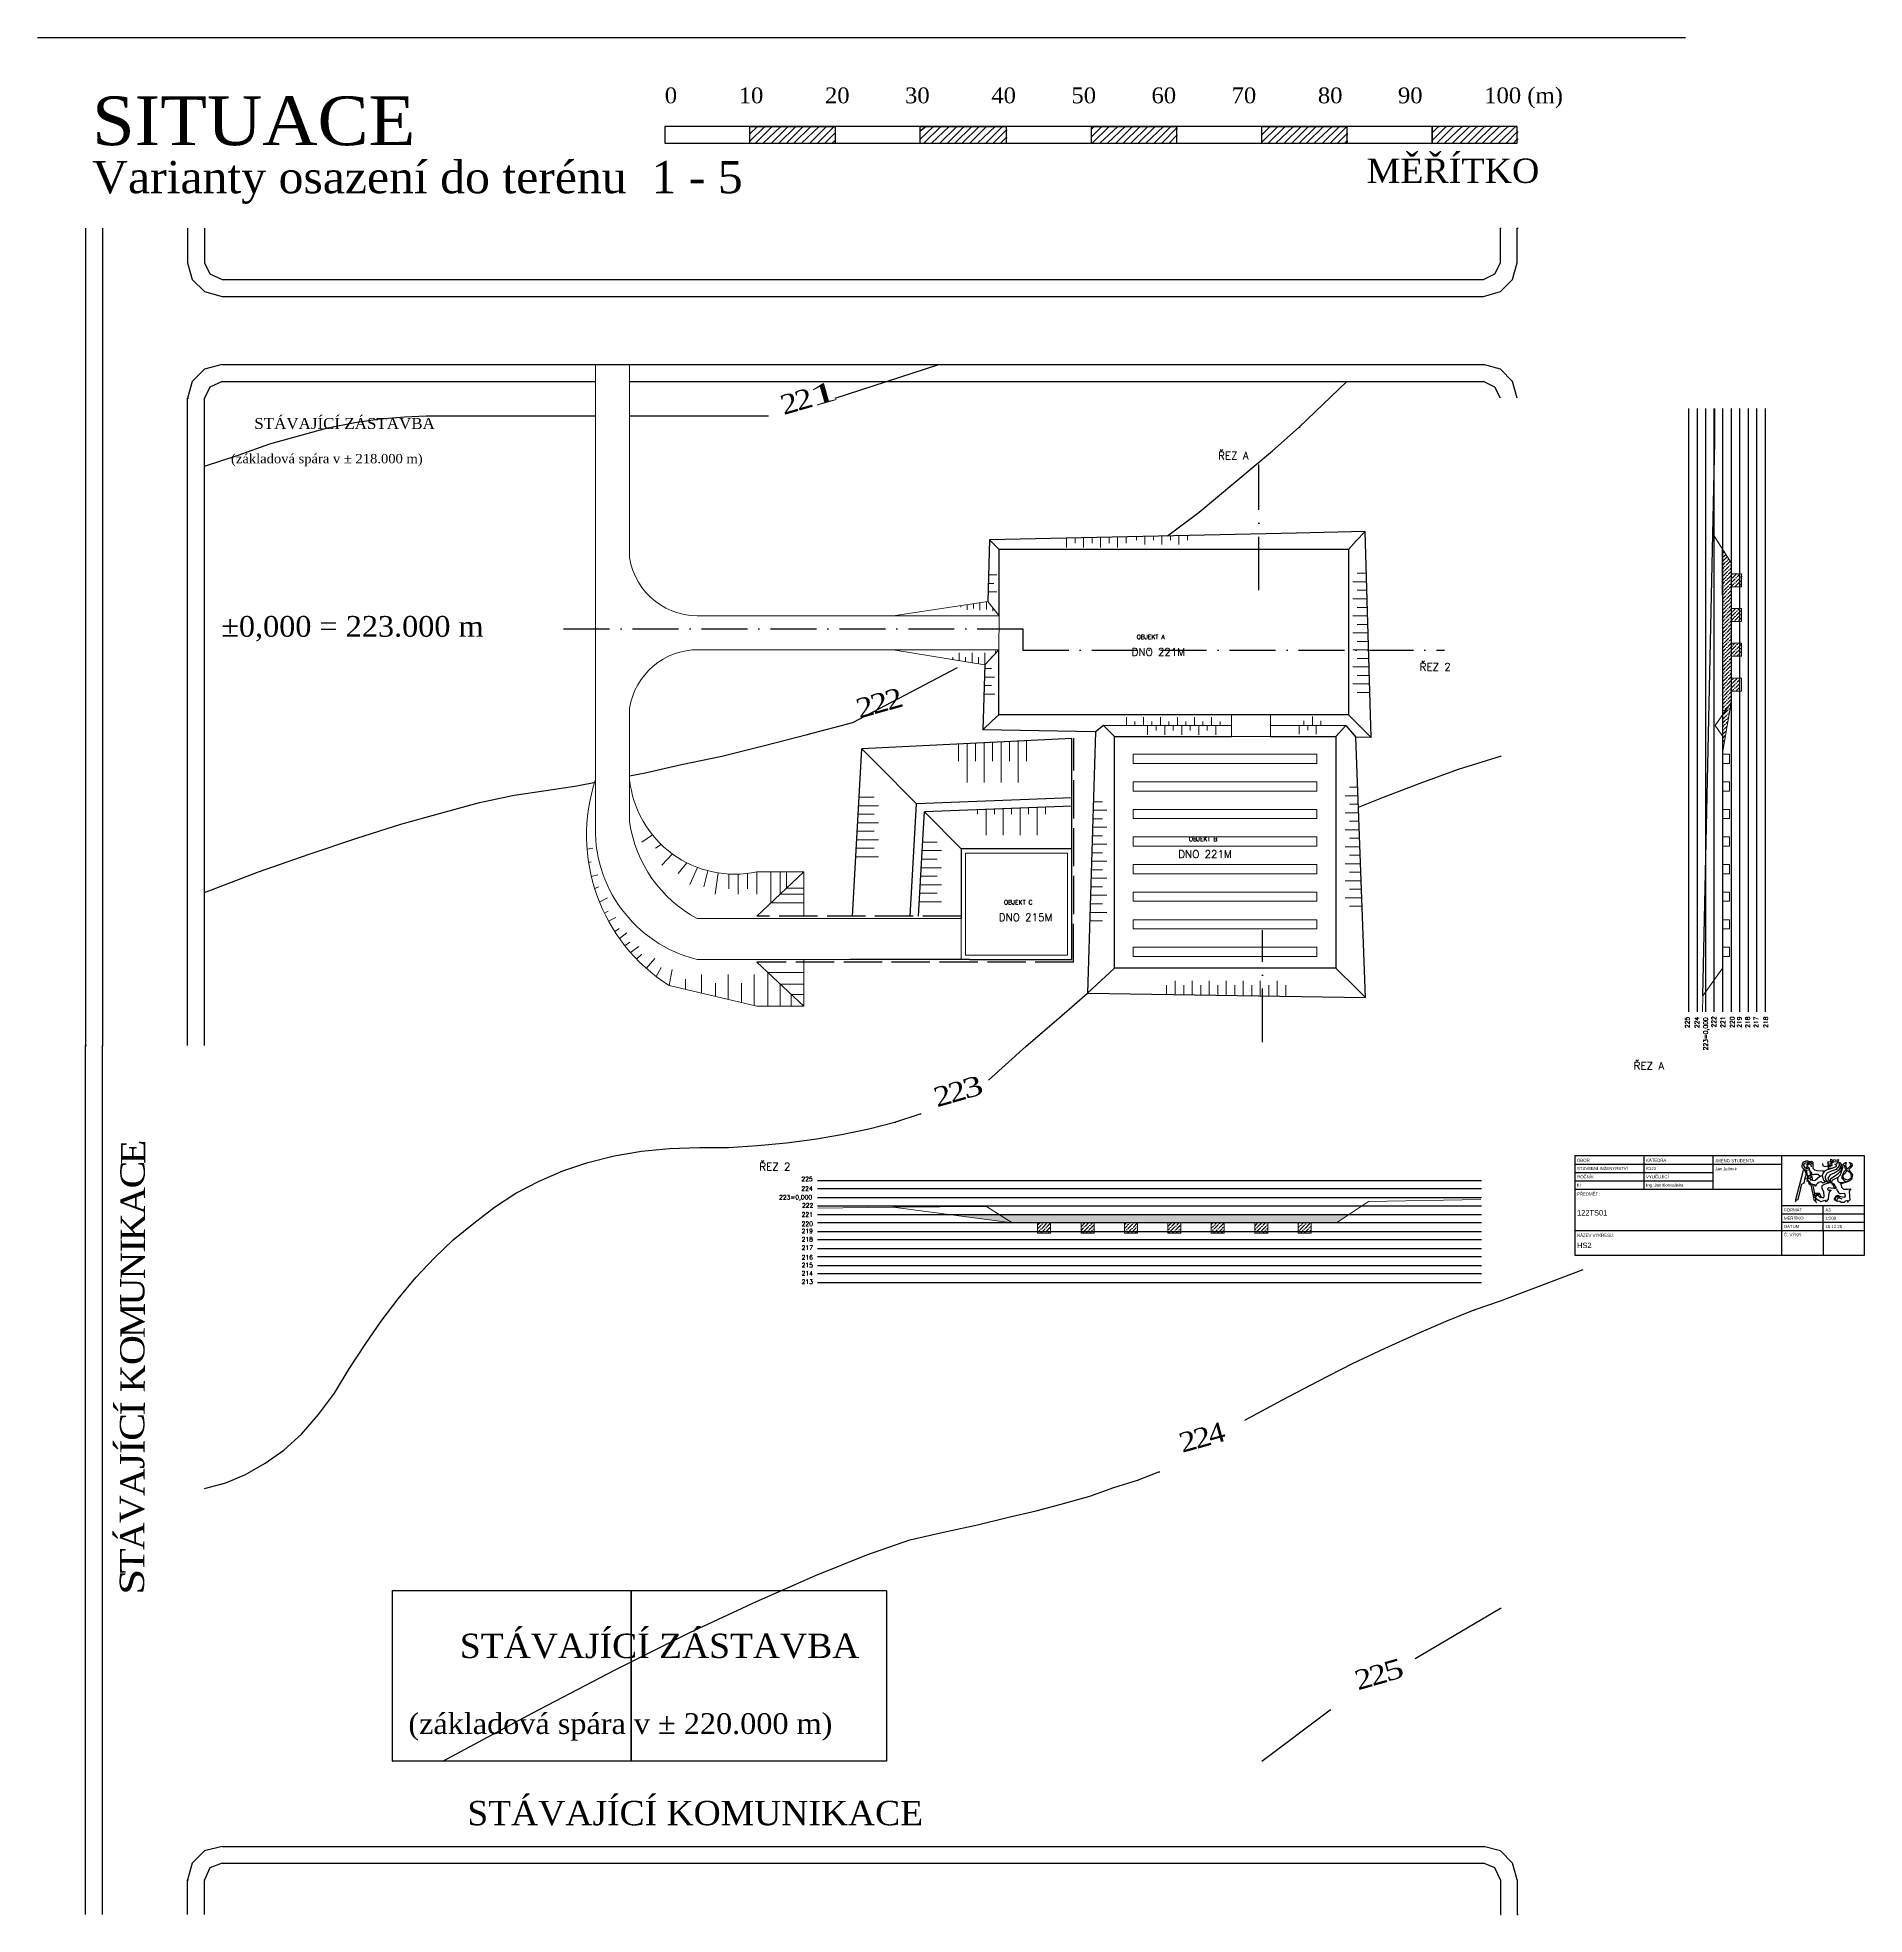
# Model space of a CAD drawing. Header units: millimetres. Extents: x -3518363 to 3223740, y -1530229 to 774657.
# Drawn here: x 184427 to 399050, y -659509 to -438944 of the extents above; entities that cross this region are included whole.
import ezdxf

# ---------------------------------------------------------------- set-up
doc = ezdxf.new("R2010")
doc.units = ezdxf.units.MM
doc.header["$LTSCALE"] = 15
doc.header["$MEASUREMENT"] = 0
doc.linetypes.add('ACAD_ISO02W100', pattern=[15, 12, -3])
doc.linetypes.add('ACAD_ISO10W100', pattern=[18, 12, -3, 0, -3])
doc.layers.get('0').update_dxf_attribs({"linetype": 'CONTINUOUS'})
doc.layers.get('DEFPOINTS').update_dxf_attribs({"linetype": 'CONTINUOUS'})
for name, color, linetype, lineweight in [('cesty', 7, 'CONTINUOUS', 15), ('HS', 90, 'ACAD_ISO10W100', 15), ('obj 2 pasy', 141, 'ACAD_ISO10W100', 15), ('pažení', 220, 'ACAD_ISO02W100', 30), ('texty', 255, 'CONTINUOUS', 15), ('ŘEZ', 11, 'ACAD_ISO10W100', 15)]:
    doc.layers.add(name, color=color, linetype=linetype, lineweight=lineweight)
for name, color, linetype in [('objekt 1', 40, 'CONTINUOUS'), ('objekt 2', 70, 'CONTINUOUS'), ('objekt 3', 150, 'CONTINUOUS'), ('RAMECEK', 7, 'CONTINUOUS'), ('ŘEZ bílá', 251, 'ACAD_ISO10W100'), ('ŘEZ čerch', 10, 'ACAD_ISO10W100')]:
    doc.layers.add(name, color=color, linetype=linetype)
doc.layers.add('svahovaní', color=7, linetype='CONTINUOUS', lineweight=15, true_color=0xe3331c)
doc.styles.add('ROMAN', font='roman')
doc.styles.add('romans', font='romans.shx')
doc.styles.add('TIMESNEWROMAN', font='times.ttf')
pattern_1 = [(315, (17781.2, 81156.6), (607.66989, -165.72815), [781.25, -156.25, 0, -156.25])]

msp = doc.modelspace()

# ---------------------------------------------------------------- texts
at = {"attachment_point": 7, "style": 'TIMESNEWROMAN'}
for s, insert, char_height, width in [('\\W1.03;0\\~\\~\\~\\~\\~\\~\\~\\~\\~\\~10\\~\\~\\~\\~\\~\\~\\~\\~\\~\\~20\\~\\~\\~\\~\\~\\~\\~\\~\\~30\\~\\~\\~\\~\\~\\~\\~\\~\\~\\~40\\~\\~\\~\\~\\~\\~\\~\\~\\~50\\~\\~\\~\\~\\~\\~\\~\\~\\~60\\~\\~\\~\\~\\~\\~\\~\\~\\~70\\~\\~\\~\\~\\~\\~\\~\\~\\~\\~80\\~\\~\\~\\~\\~\\~\\~\\~\\~90\\~\\~\\~\\~\\~\\~\\~\\~\\~\\~100\\~(m)', (258111.038, -447277.186), 1861.033775, 104185.90222), ('\\W1.04;SITUACE', (190830.606, -451675.109), 5726.35125, 39233.21061), ('\\W1.02;Varianty\\~osazení\\~do\\~terénu\\~\\~1\\~-\\~5', (190830.606, -458490.607), 3793.6648, 76615.21395), ('\\W1.03;MĚŘÍTKO', (340565.579, -456073.032), 2863.1607, 21087.58593), ('\\W1.02;STÁVAJÍCÍ\\~ZÁSTAVBA', (209890.626, -484975.096), 1293.94102, 21321.5671), ('{\\W1.03;(základová\\~spára\\~v\\~±\\~218.000\\~m)}', (207159.21, -489333.737), 1099.86018, 22340.96115), ('{\\W1.03;±\\fTimes New Roman|b0|i0|c238|p18;0,000 =\\fTimes New Roman|b0|i0|c0|p18;\\~2\\fTimes New Roman|b0|i0|c238|p18;23\\fTimes New Roman|b0|i0|c0|p18;.000\\~m}', (206004.708, -509927.377), 2433.709411, 49434.83592), ('\\W1.02;STÁVAJÍCÍ\\~ZÁSTAVBA', (234038.227, -629443.587), 2863.1607, 47179.17747), ('\\W1.03;(základová\\~spára\\~v\\~±\\~220.000\\~m)', (227994.301, -639088.145), 2433.70941, 49434.83592), ('\\W1.02;STÁVAJÍCÍ\\~KOMUNIKACE', (234912.664, -649092.732), 2863.1607, 53670.5873)]:
    msp.add_mtext(s, dxfattribs=dict(at, insert=insert, char_height=char_height, width=width))
for s, insert, char_height, width, rotation in [('\\W1.16;2', (272076.359, -483309.254), 2289.8356, 3047.34523, 15.80019522), ('\\W1.16;2', (273773.719, -482820.564), 2289.8356, 3047.34523, 15.80019522), ('\\W1.95;1', (275445.44, -482331.769), 2289.8356, 3945.50577, 15.80019522), ('\\W1.16;2', (282672.043, -518492.085), 2289.8356, 3047.34523, 15.80019522), ('\\W1.16;2', (284369.442, -518029.27), 2289.8356, 3047.34523, 15.80019522), ('\\W1.16;2', (280974.722, -518980.801), 2289.8356, 3047.34523, 15.80019522), ('\\W1.16;2', (290104.61, -564657.112), 2289.8356, 3047.34523, 15.80019522), ('\\W1.16;2', (291801.97, -564168.422), 2289.8356, 3047.34523, 15.80019522), ('\\W1.35;3', (293473.77, -563705.515), 2289.8356, 3263.01579, 15.80019522), ('\\W1.09;E', (197079.378, -571344.702), 2863.0542, 4188.81108, 89.90041137), ('\\W1.14;C', (197053.791, -574199.479), 2863.0542, 4490.01155, 89.90041137), ('\\W1.04;A', (197053.699, -577285.821), 2863.0542, 4592.75863, 89.90041137), ('\\W1.03;K', (197053.699, -580346.184), 2863.0542, 4572.93372, 89.90041137), ('\\W1.02;N', (197053.791, -584846.952), 2863.0542, 4557.723, 89.90041137), ('\\W1.19;I', (197053.791, -581786.576), 2863.0542, 3142.16769, 89.90041137), ('\\W1.04;U', (197028.243, -587933.202), 2863.0542, 4588.46559, 89.90041137), ('\\W1.07;M', (197028.158, -591765.177), 2863.0542, 5402.24811, 89.90041137), ('\\W1.13;O', (197028.282, -594954.22), 2863.0542, 4720.52411, 89.90041137), ('\\W1.03;K', (197028.452, -598143.224), 2863.0542, 4572.93372, 89.90041137), ('\\W1.19;Í', (197028.498, -600895.314), 2863.0542, 3142.16769, 89.90041137), ('\\W1.14;C', (197002.695, -603852.858), 2863.0542, 4490.01155, 89.90041137), ('\\W1.13;4', (322278.553, -604315.543), 2289.8356, 3009.2889, 15.80019522), ('\\W1.19;Í', (197002.65, -605395.977), 2863.0542, 3142.16769, 89.90041137), ('\\W1.16;2', (318909.381, -605267.087), 2289.8356, 3047.34523, 15.80019522), ('\\W1.16;2', (320606.78, -604804.324), 2289.8356, 3047.34523, 15.80019522), ('\\W1.09;J', (197002.695, -607145.073), 2863.0542, 3226.50001, 89.90041137), ('\\W1.04;A', (197002.82, -610334.077), 2863.0542, 4592.75863, 89.90041137), ('\\W1.05;V', (197002.996, -613523.134), 2863.0542, 4599.96906, 89.90041137), ('\\W1.04;Á', (196977.318, -616686.682), 2863.0542, 4592.75863, 89.90041137), ('\\W1.12;T', (196977.357, -619438.719), 2863.0542, 4225.10236, 89.90041137), ('\\W1.28;S', (196977.403, -621959.427), 2863.0542, 4219.3343, 89.90041137), ('\\W1.16;2', (339561.434, -633171.958), 2289.8356, 3047.34523, 15.80019522), ('\\W1.16;2', (341258.781, -632683.268), 2289.8356, 3047.34523, 15.80019522), ('\\W1.31;5', (342956.154, -632194.565), 2289.8356, 3222.34108, 15.80019522)]:
    msp.add_mtext(s, dxfattribs=dict(at, insert=insert, char_height=char_height, width=width, rotation=rotation))
at = {"layer": 'RAMECEK', "color": 0, "linetype": 'Continuous', "style": 'ROMAN'}
for s, height, p in [('OBOR', 364.6151, (365288.742, -571067.305)), ('KATEDRA', 364.6151, (373390.956, -571067.305)), ('JMÉNO STUDENTA', 364.61509, (381493.621, -571108.381)), ('STAVEBNÍ INŽENÝRSTVÍ', 364.61509, (365288.742, -572039.553)), ('ROČNÍK', 364.6151, (365288.742, -573011.8)), ('VYUČUJÍCÍ', 364.6151, (373390.956, -573011.8)), ('K122', 364.6151, (373391.333, -572039.553)), ('Jan Jelínek', 364.61509, (381493.621, -572080.628)), ('PŘEDMĚT :', 364.6151, (365288.742, -575026.086)), ('III', 364.6151, (365288.742, -573984.198)), ('Ing. Jan Konvalinka', 364.61509, (373391.257, -573984.198)), ('122TS01', 633.8253, (365288.742, -577372.217)), ('FORMÁT', 364.6151, (389596.438, -576901.242)), ('MĚŘÍTKO', 364.6151, (389596.438, -577873.791)), ('A3', 364.6151, (394457.977, -576901.242)), ('1:200', 364.6151, (394457.977, -577873.791)), ('NÁZEV VÝKRESU:', 364.61509, (365288.742, -579887.776)), ('Č. VÝKR.', 364.6151, (389596.438, -579818.437)), ('DATUM', 364.6151, (389596.438, -578846.039)), ('11.12.25', 364.6151, (394457.977, -578846.039)), ('HS2', 633.8253, (365288.742, -581196.755))]:
    msp.add_text(s, height=height, dxfattribs=at).set_placement(p)
at = {"layer": 'texty', "ltscale": 20, "extrusion": (1.93959e-16, -3.39308e-16, -1), "style": 'romans', "text_generation_flag": 2}
for s, height, p in [('ŘEZ A', 890.0917, (-323116.185, -488518.393)), ('OBJEKT A', 514.897, (-313560.063, -509640.559)), ('DNO 221M', 890.0917, (-312951.185, -511597.992)), ('ŘEZ 2', 890.0917, (-346798.994, -513347.992)), ('OBJEKT B', 514.897, (-319681.185, -533390.559)), ('DNO 221M', 890.0917, (-318431.185, -535347.992)), ('OBJEKT C', 514.897, (-297960.063, -540820.559)), ('DNO 215M', 890.0917, (-297351.185, -542777.992)), ('ŘEZ A', 890.0917, (-371941.185, -560223.393)), ('ŘEZ 2', 890.0917, (-269208.994, -572067.992)), ('225', 514.897, (-274163.307, -573340.183)), ('223=0,000', 514.897, (-271543.307, -575490.183)), ('224', 514.897, (-274163.307, -574460.183)), ('221', 514.897, (-274193.307, -577510.183)), ('222', 514.897, (-274233.307, -576450.183)), ('220', 514.897, (-274193.307, -578610.183)), ('219', 514.897, (-274193.307, -579460.183)), ('218', 514.897, (-274193.307, -580420.183)), ('217', 514.897, (-274193.307, -581420.183)), ('216', 514.897, (-274193.307, -582540.183)), ('215', 514.897, (-274193.307, -583460.183)), ('214', 514.897, (-274193.307, -584420.183)), ('213', 514.897, (-274193.307, -585420.183))]:
    msp.add_text(s, height=height, dxfattribs=at).set_placement(p)
for s, p in [('225', (-378501.185, -555347.992)), ('224', (-379621.185, -555347.992)), ('223=0,000', (-380651.185, -557967.992)), ('222', (-381611.185, -555277.992)), ('221', (-382671.185, -555317.992)), ('220', (-383771.185, -555317.992)), ('219', (-384621.185, -555317.992)), ('218', (-385581.185, -555317.992)), ('217', (-386581.185, -555317.992)), ('218', (-387701.185, -555317.992))]:
    msp.add_text(s, height=514.897, rotation=270, dxfattribs=at).set_placement(p)

# ---------------------------------------------------------------- hatches: boundary and pattern name
at = {"layer": 'HS', "linetype": 'ByBlock', "extrusion": (1.93959e-16, -3.39308e-16, -1)}
h = msp.add_hatch(dxfattribs=at)
h.set_pattern_fill('ANSI36', color=256, scale=2500)
h.set_pattern_definition([(315, (52481.2, -289698), (607.66989, -165.72815), [781.25, -156.25, 0, -156.25])])
h.paths.add_polyline_path([(-382401.185, -518521.543), (-382401.185, -499106.695), (-383401.185, -500687.992), (-383401.185, -517087.992)])
h.paths.add_polyline_path([(-382401.185, -522787.992), (-382401.185, -518521.543), (-383401.185, -517087.992)])
h.paths.add_polyline_path([(-383401.185, -515737.992), (-383401.185, -514207.992), (-384401.185, -514207.992), (-384401.185, -515737.992)])
h.paths.add_polyline_path([(-383401.185, -511657.992), (-383401.185, -510127.992), (-384401.185, -510127.992), (-384401.185, -511657.992)])
h.paths.add_polyline_path([(-383401.185, -507577.992), (-383401.185, -506047.992), (-384401.185, -506047.992), (-384401.185, -507577.992)])
h.paths.add_polyline_path([(-383401.185, -503497.992), (-383401.185, -501967.992), (-384401.185, -501967.992), (-384401.185, -503497.992)])
h.paths.add_polyline_path([(-384401.185, -503497.992), (-384401.185, -501967.992), (-384601.185, -501967.992), (-384601.185, -503497.992)])
h.paths.add_polyline_path([(-384401.185, -507577.992), (-384401.185, -506047.992), (-384601.185, -506047.992), (-384601.185, -507577.992)])
h.paths.add_polyline_path([(-384401.185, -511657.992), (-384401.185, -510127.992), (-384601.185, -510127.992), (-384601.185, -511657.992)])
h = msp.add_hatch(dxfattribs=at)
h.set_pattern_fill('ANSI36', color=256, scale=2500)
h.set_pattern_definition(pattern_1)
h.paths.add_polyline_path([(-298931.185, -578240.183), (-297365.943, -577240.183), (-338516.279, -577240.183), (-337031.185, -578240.183)])
h.paths.add_polyline_path([(-291290.061, -577240.183), (-297365.943, -577240.183), (-298931.185, -578240.183)])
h = msp.add_hatch(dxfattribs=at)
h.set_pattern_fill('ANSI36', color=256, scale=2500)
h.set_pattern_definition(pattern_1)
h.paths.add_polyline_path([(-301916.185, -579240.183), (-301916.185, -578240.183), (-303446.185, -578240.183), (-303446.185, -579240.183)])
h.paths.add_polyline_path([(-301916.185, -579440.183), (-301916.185, -579240.183), (-303446.185, -579240.183), (-303446.185, -579440.183)])
h.paths.add_polyline_path([(-307016.185, -579440.183), (-307016.185, -579240.183), (-308546.185, -579240.183), (-308546.185, -579440.183)])
h.paths.add_polyline_path([(-307016.185, -579240.183), (-307016.185, -578240.183), (-308546.185, -578240.183), (-308546.185, -579240.183)])
h.paths.add_polyline_path([(-312116.185, -579440.183), (-312116.185, -579240.183), (-313646.185, -579240.183), (-313646.185, -579440.183)])
h.paths.add_polyline_path([(-312116.185, -579240.183), (-312116.185, -578240.183), (-313646.185, -578240.183), (-313646.185, -579240.183)])
h.paths.add_polyline_path([(-317216.185, -579440.183), (-317216.185, -579240.183), (-318746.185, -579240.183), (-318746.185, -579440.183)])
h.paths.add_polyline_path([(-317216.185, -579240.183), (-317216.185, -578240.183), (-318746.185, -578240.183), (-318746.185, -579240.183)])
h.paths.add_polyline_path([(-322316.185, -579440.183), (-322316.185, -579240.183), (-323846.185, -579240.183), (-323846.185, -579440.183)])
h.paths.add_polyline_path([(-322316.185, -579240.183), (-322316.185, -578240.183), (-323846.185, -578240.183), (-323846.185, -579240.183)])
h.paths.add_polyline_path([(-327416.185, -579440.183), (-327416.185, -579240.183), (-328946.185, -579240.183), (-328946.185, -579440.183)])
h.paths.add_polyline_path([(-327416.185, -579240.183), (-327416.185, -578240.183), (-328946.185, -578240.183), (-328946.185, -579240.183)])
h.paths.add_polyline_path([(-332516.185, -579440.183), (-332516.185, -579240.183), (-334046.185, -579240.183), (-334046.185, -579440.183)])
h.paths.add_polyline_path([(-332516.185, -579240.183), (-332516.185, -578240.183), (-334046.185, -578240.183), (-334046.185, -579240.183)])

# ---------------------------------------------------------------- linework, layer by layer
for p, q in [((184426.619, -438944.425), (378012.182, -438944.425)), ((206107.585, -477368.343), (354402.304, -477368.343)), ((206107.585, -479348.69), (249981.185, -479348.69)), ((253981.185, -479348.69), (328981.185, -479348.69)), ((328981.185, -479348.69), (354402.304, -479348.69)), ((268115.664, -483412.256), (270301.767, -483412.256)), ((206107.585, -651510.471), (354402.304, -651510.471)), ((206107.585, -653465.101), (354402.304, -653465.101))]:
    msp.add_line(p, q)
at = {"elevation": 0}
for points in [[(258111.038, -451340.883), (268115.664, -451340.883), (268115.664, -449386.253), (278120.284, -449386.253), (278120.284, -451340.883), (288124.904, -451340.883), (288124.904, -449386.253), (298232.395, -449386.253), (298232.395, -451340.883), (308237.028, -451340.883), (308237.028, -449386.253), (318241.635, -449386.253), (318241.635, -451340.883), (328246.268, -451340.883), (328246.268, -449386.253), (338250.887, -449386.253), (338250.887, -451340.883), (348255.507, -451340.883), (348255.507, -449386.253), (258111.038, -449386.253), (258111.038, -451340.883), (348358.378, -451340.883)], [(268115.664, -450260.71), (268990.108, -449386.253), (269092.979, -449386.253)], [(268115.664, -451135.14), (269864.539, -449386.253), (269967.41, -449386.253)], [(268758.635, -451340.883), (270738.982, -449386.253), (270867.584, -449386.253)], [(269658.796, -451340.883), (271742.015, -449386.253), (271844.886, -449386.253)], [(270636.098, -451340.883), (272616.458, -449386.253), (272719.329, -449386.253)], [(271510.555, -451340.883), (273490.902, -449386.253), (273619.491, -449386.253)], [(272410.703, -451340.883), (274365.332, -449386.253), (274493.921, -449386.253)], [(273285.146, -451340.883), (275265.494, -449386.253), (275368.378, -449386.253)], [(274159.59, -451340.883), (276242.808, -449386.253), (276345.679, -449386.253)], [(275136.892, -451340.883), (277117.252, -449386.253), (277245.841, -449386.253)], [(276037.066, -451340.883), (278017.413, -449386.253), (278120.284, -449386.253)], [(288124.904, -449926.353), (288767.875, -449386.253), (288896.477, -449386.253)], [(288124.904, -450903.68), (289668.036, -449386.253), (289770.907, -449386.253)], [(288562.119, -451340.883), (290542.466, -449386.253), (290645.351, -449386.253)], [(289436.563, -451340.883), (291519.794, -449386.253), (291648.383, -449386.253)], [(290439.595, -451340.883), (292419.943, -449386.253), (292522.814, -449386.253)], [(291314.039, -451340.883), (293294.386, -449386.253), (293397.27, -449386.253)], [(292188.483, -451340.883), (294168.83, -449386.253), (294271.701, -449386.253)], [(293062.913, -451340.883), (295043.26, -449386.253), (295146.144, -449386.253)], [(293937.357, -451340.883), (295917.717, -449386.253), (296046.306, -449386.253)], [(294837.518, -451340.883), (296920.736, -449386.253), (297023.607, -449386.253)], [(295814.833, -451340.883), (297795.18, -449386.253), (297898.064, -449386.253)], [(296689.276, -451340.883), (298232.395, -449823.482), (298335.279, -449823.482)], [(308237.028, -449694.893), (308571.359, -449386.253), (308674.243, -449386.253)], [(308237.028, -450595.041), (309445.816, -449386.253), (309548.687, -449386.253)], [(308339.899, -451340.883), (310320.246, -449386.253), (310448.835, -449386.253)], [(309240.047, -451340.883), (311323.279, -449386.253), (311426.163, -449386.253)], [(310114.504, -451340.883), (312197.722, -449386.253), (312300.593, -449386.253)], [(311091.806, -451340.883), (313072.153, -449386.253), (313175.037, -449386.253)], [(311966.249, -451340.883), (313946.609, -449386.253), (314075.198, -449386.253)], [(312866.41, -451340.883), (314846.758, -449386.253), (314949.629, -449386.253)], [(313740.841, -451340.883), (315721.201, -449386.253), (315824.072, -449386.253)], [(314615.298, -451340.883), (316698.516, -449386.253), (316827.105, -449386.253)], [(315592.599, -451340.883), (317572.946, -449386.253), (317701.548, -449386.253)], [(316492.774, -451340.883), (318241.635, -449591.995), (318344.519, -449591.995)], [(328246.268, -449489.124), (328349.139, -449386.253), (328477.728, -449386.253)], [(328246.268, -450363.581), (329249.3, -449386.253), (329352.184, -449386.253)], [(328246.268, -451238.011), (330123.744, -449386.253), (330226.615, -449386.253)], [(329017.827, -451340.883), (330998.174, -449386.253), (331101.045, -449386.253)], [(329892.271, -451340.883), (331975.502, -449386.253), (332104.091, -449386.253)], [(330895.303, -451340.883), (332875.65, -449386.253), (332978.521, -449386.253)], [(331769.747, -451340.883), (333750.094, -449386.253), (333852.978, -449386.253)], [(332644.19, -451340.883), (334624.537, -449386.253), (334727.408, -449386.253)], [(333518.621, -451340.883), (335498.968, -449386.253), (335601.839, -449386.253)], [(334393.064, -451340.883), (336502.013, -449386.253), (336604.884, -449386.253)], [(335396.097, -451340.883), (337376.444, -449386.253), (337479.315, -449386.253)], [(336270.54, -451340.883), (338250.887, -449386.253), (338353.772, -449386.253)], [(348255.507, -451340.883), (358260.127, -451340.883), (358260.127, -449386.253), (348255.507, -449386.253), (348255.507, -451340.883), (348358.378, -451340.883)], [(348255.507, -450132.095), (349027.067, -449386.253), (349129.951, -449386.253)], [(348255.507, -451032.269), (349901.51, -449386.253), (350004.394, -449386.253)], [(348795.607, -451340.883), (350775.954, -449386.253), (350904.543, -449386.253)], [(349695.755, -451340.883), (351778.986, -449386.253), (351881.87, -449386.253)], [(350673.083, -451340.883), (352653.43, -449386.253), (352756.301, -449386.253)], [(351547.513, -451340.883), (353527.86, -449386.253), (353656.462, -449386.253)], [(352447.674, -451340.883), (354402.304, -449386.253), (354530.906, -449386.253)], [(353322.118, -451340.883), (355302.465, -449386.253), (355405.336, -449386.253)], [(354196.549, -451340.883), (356176.896, -449386.253), (356279.78, -449386.253)], [(355071.005, -451340.883), (357154.223, -449386.253), (357282.812, -449386.253)], [(356074.025, -451340.883), (358054.372, -449386.253), (358157.256, -449386.253)], [(276911.497, -451340.883), (278120.284, -450132.095), (278223.155, -450132.095)], [(277785.94, -451340.883), (278120.284, -451032.269), (278223.155, -451032.269)], [(297563.707, -451340.883), (298232.395, -450697.912), (298335.279, -450697.912)], [(317367.204, -451340.883), (318241.635, -450466.452), (318344.519, -450466.452)], [(337144.984, -451340.883), (338250.887, -450260.71), (338353.772, -450260.71)], [(338045.132, -451340.883), (338250.887, -451135.14), (338353.772, -451135.14)], [(356948.468, -451340.883), (358260.127, -450029.224), (358363.011, -450029.224)], [(357822.912, -451340.883), (358260.127, -450903.68), (358363.011, -450903.68)], [(190059.04, -461345.515), (190059.04, -557405.302), (190161.918, -557405.302)], [(192039.387, -461345.515), (192039.387, -557405.302), (192142.265, -557405.302)], [(202044.014, -461345.515), (202044.014, -465409.081), (202584.106, -467389.428), (204024.361, -468803.958), (206107.585, -469369.775), (354299.433, -469369.775), (356279.78, -468803.958), (357720.041, -467389.428), (358260.127, -465409.081), (358260.127, -461345.515), (358363.011, -461345.515)], [(204024.361, -461345.515), (204024.361, -465409.081), (204667.331, -466720.74), (206107.585, -467389.428), (354299.433, -467389.428), (355611.092, -466720.74), (356279.78, -465409.081), (356279.78, -461345.515), (356382.664, -461345.515)], [(206107.585, -477368.343), (204024.361, -477908.442), (202584.106, -479348.69), (202044.014, -481329.037), (202146.885, -481329.037)], [(278120.284, -481329.037), (284164.197, -479348.69), (290321.324, -477368.343)], [(358260.127, -481329.037), (357720.041, -479348.69), (356279.78, -477908.442), (354299.433, -477368.343), (354402.304, -477368.343)], [(206107.585, -479348.69), (204667.331, -480017.378), (204024.361, -481329.037), (204127.238, -481329.037)], [(332644.19, -484723.914), (338250.887, -479348.69), (338353.772, -479348.69)], [(356279.78, -481329.037), (355611.092, -480017.378), (354299.433, -479348.69), (354402.304, -479348.69)], [(202044.014, -557405.302), (202044.014, -481329.037), (202146.885, -481329.037)], [(204024.361, -557405.302), (204024.361, -481329.037), (204127.238, -481329.037)], [(204024.361, -489327.579), (207985.061, -488015.92), (211714.289, -486704.261), (215237.768, -485726.96), (218529.774, -484826.785), (221718.909, -484183.815), (224676.571, -483746.613), (227531.362, -483515.127), (230077.526, -483412.256), (249981.185, -483412.256)], [(253981.185, -483412.256), (268218.536, -483412.256)], [(329510.237, -487511.191), (332644.19, -484723.914), (332747.061, -484723.914)], [(317159.87, -497511.111), (320890.683, -494728.547), (329510.237, -487511.191)], [(274828.278, -520858.853), (280203.503, -519418.605), (292521.46, -512975.288)], [(253981.185, -525695.796), (255796.347, -525359.646), (260091.392, -524356.627), (264823.645, -523379.299), (269658.796, -522170.511), (274828.278, -520858.853), (274931.149, -520858.853)], [(339612.074, -529402.838), (342545.926, -528214.45), (346840.977, -526568.434), (351341.771, -524922.444), (351444.642, -524922.444)], [(351341.771, -524922.444), (356279.78, -523379.299), (356382.664, -523379.299)], [(204024.361, -539402.127), (210402.63, -536984.564), (216317.954, -534901.333), (221924.658, -533023.857), (227094.14, -531377.867), (231929.278, -530066.208), (236327.2, -528857.421), (240416.49, -527982.964), (244145.718, -527442.865), (247772.074, -526877.074), (249981.185, -526449.981)], [(296149.177, -561468.88), (300547.099, -557508.173), (304713.536, -553907.553), (307778.604, -551260.451)], [(190059.04, -659509.026), (190059.04, -557405.302), (190161.918, -557405.302)], [(192039.387, -659509.026), (192039.387, -557405.302), (192142.265, -557405.302)], [(204024.361, -609460.196), (206544.807, -608791.508), (208859.498, -607814.193), (211174.19, -606476.817), (213360.292, -604959.403), (215443.517, -603081.927), (217423.864, -600767.235), (219301.34, -598246.802), (221050.221, -595391.998), (222927.69, -592537.22), (224805.166, -589785.301), (226785.513, -587161.983), (228868.738, -584641.537), (231054.841, -582326.845), (233266.661, -580243.627), (235684.23, -578263.267), (238101.799, -576411.522), (240622.245, -574765.506), (243374.158, -573325.258), (246126.071, -572116.47), (249083.733, -571139.156), (252169.99, -570367.583), (255359.125, -569827.497), (258651.138, -569493.153), (262174.617, -569364.564), (265595.218, -569364.564), (268990.108, -569158.808), (272410.703, -568824.464), (275702.709, -568387.236), (278891.844, -567847.15), (282080.979, -567178.448), (285141.525, -566406.889), (285270.113, -566406.889)], [(285141.525, -566406.889), (288124.904, -565429.587), (288227.788, -565429.587)], [(353193.529, -588473.642), (356279.78, -587393.456), (365991.185, -583717.992)], [(326265.92, -601435.937), (330663.843, -599018.361), (334855.997, -596832.259), (338919.576, -594749.028), (342751.681, -592974.436), (346378.031, -591328.433), (349901.51, -589785.301), (353193.529, -588473.642), (353322.118, -588473.642)], [(232057.873, -641505.852), (242602.592, -635796.27), (252272.868, -630755.377), (261068.706, -626357.467), (268887.224, -622731.117), (275805.58, -619670.571), (281849.519, -617252.996), (286916.129, -615478.404), (291211.155, -614501.089), (294837.518, -613729.53), (298335.279, -612855.086), (301755.887, -612083.514), (304945.022, -611209.083), (308031.273, -610334.64), (310886.063, -609331.607), (313637.97, -608457.164), (313740.841, -608457.164)], [(313637.97, -608457.164), (316158.416, -607479.849), (316261.288, -607479.849)], [(226116.825, -641505.852), (226116.825, -621419.459), (284164.197, -621419.459), (284164.197, -641505.852), (254150.344, -641505.852), (254150.344, -621419.459), (254150.344, -641505.852), (226116.825, -641505.852), (226219.703, -641505.852)], [(346275.16, -629443.718), (356279.78, -623502.677), (356382.664, -623502.677)], [(328246.268, -641505.852), (336270.54, -635461.926), (336373.411, -635461.926)], [(206107.585, -651510.471), (204024.361, -652050.564), (202584.106, -653465.101), (202044.014, -655445.454), (202146.885, -655445.454)], [(358260.127, -655445.454), (357720.041, -653465.101), (356279.78, -652050.564), (354299.433, -651510.471), (354402.304, -651510.471)], [(206107.585, -653465.101), (204667.331, -654030.918), (204024.361, -655445.454), (204127.238, -655445.454)], [(356279.78, -655445.454), (355611.092, -654030.918), (354299.433, -653465.101), (354402.304, -653465.101)], [(202044.014, -659509.026), (202044.014, -655445.454), (202146.885, -655445.454)], [(204024.361, -659509.026), (204024.361, -655445.454), (204127.238, -655445.454)], [(356279.78, -655445.454), (356279.78, -659509.026), (356382.664, -659509.026)], [(358260.127, -655445.454), (358260.127, -659509.026), (358363.011, -659509.026)]]:
    msp.add_lwpolyline(points, dxfattribs=at)
at = {"layer": 'cesty', "linetype": 'ByBlock', "extrusion": (1.93959e-16, -3.39308e-16, -1)}
for p, q in [((249981.185, -526127.992), (249981.185, -477368.343)), ((253981.185, -500049.322), (253981.185, -477368.343)), ((284931.185, -506887.992), (262699.552, -506887.992)), ((296062.025, -505218.832), (284931.185, -506887.992)), ((297387.524, -506887.992), (284931.185, -506887.992)), ((297387.524, -506887.992), (296062.025, -505218.832)), ((297387.524, -506887.992), (297359.569, -510887.992)), ((284931.185, -510887.992), (262091.185, -510887.992)), ((284931.185, -510887.992), (297359.569, -510887.992)), ((295711.253, -512652.469), (284931.185, -510887.992)), ((297359.569, -510887.992), (295711.253, -512652.469)), ((253981.185, -526127.992), (253981.185, -517756.662)), ((329271.185, -518534.923), (324691.185, -518534.923)), ((324691.185, -518534.923), (324691.185, -521087.992)), ((329271.185, -521087.992), (329271.185, -518534.923)), ((324691.185, -521087.992), (329271.185, -521087.992)), ((249981.185, -531127.992), (249981.185, -526127.992)), ((253981.185, -531127.992), (253981.185, -526127.992)), ((268931.185, -536987.992), (274431.185, -536987.992)), ((274431.185, -536987.992), (268931.185, -542197.992)), ((274431.185, -536987.992), (274431.185, -542197.992)), ((292931.185, -542487.992), (261931.185, -542487.992)), ((292931.185, -547287.992), (292931.185, -542487.992)), ((282361.185, -547287.992), (261931.185, -547287.992)), ((274431.185, -552787.992), (268931.185, -547587.992)), ((274431.185, -552787.992), (274431.185, -547287.992)), ((268931.185, -552787.992), (258609.978, -550340.099)), ((268931.185, -552787.992), (274431.185, -552787.992))]:
    msp.add_line(p, q, dxfattribs=at)
for centre, radius, start, end in [((-261996.185, -498807.992), 8110.556, 265.02492317, 351.19621357), ((-261996.185, -518997.992), 8110.556, 8.80378643, 90.67112825), ((-269804.426, -532706.95), 20886.445, 302.40952397, 18.36002891), ((-266319.63, -524862.917), 12403.131, 257.8450583, 354.14585679), ((-265665.332, -532028.27), 15709.964, 283.75041491, 3.285201), ((-269251.3, -528903.4), 15431.306, 298.31819504, 351.71130566)]:
    msp.add_arc(centre, radius, start, end, dxfattribs=at)
at = {"layer": 'DEFPOINTS', "linetype": 'ByBlock', "extrusion": (1.93959e-16, -3.39308e-16, -1)}
msp.add_line((380071.057, -551548.142), (381472.095, -486466.554), dxfattribs=at)
at = {"layer": 'HS', "linetype": 'ByBlock', "extrusion": (1.93959e-16, -3.39308e-16, -1)}
for p, q in [((382401.185, -521087.992), (382320.357, -498978.882)), ((291290.061, -577240.183), (338516.279, -577240.183))]:
    msp.add_line(p, q, dxfattribs=at)
at = {"layer": 'obj 2 pasy', "linetype": 'ByBlock', "extrusion": (1.93959e-16, -3.39308e-16, -1)}
for p, q in [((334731.185, -523167.992), (313131.185, -523167.992)), ((313131.185, -523167.992), (313131.185, -524247.992)), ((313131.185, -524247.992), (334731.185, -524247.992)), ((334731.185, -524247.992), (334731.185, -523167.992)), ((334731.185, -526407.992), (313131.185, -526407.992)), ((313131.185, -526407.992), (313131.185, -527487.992)), ((334731.185, -527487.992), (334731.185, -526407.992)), ((313131.185, -527487.992), (334731.185, -527487.992)), ((334731.185, -529647.992), (313131.185, -529647.992)), ((313131.185, -529647.992), (313131.185, -530727.992)), ((313131.185, -530727.992), (334731.185, -530727.992)), ((334731.185, -530727.992), (334731.185, -529647.992)), ((334731.185, -532887.992), (313131.185, -532887.992)), ((313131.185, -532887.992), (313131.185, -533967.992)), ((334731.185, -533967.992), (334731.185, -532887.992)), ((293431.185, -534787.992), (293431.185, -546787.992)), ((305431.185, -534787.992), (293431.185, -534787.992)), ((305431.185, -546787.992), (305431.185, -534787.992)), ((313131.185, -533967.992), (334731.185, -533967.992)), ((334731.185, -536127.992), (313131.185, -536127.992)), ((313131.185, -536127.992), (313131.185, -537207.992)), ((313131.185, -537207.992), (334731.185, -537207.992)), ((334731.185, -537207.992), (334731.185, -536127.992)), ((334731.185, -539367.992), (313131.185, -539367.992)), ((313131.185, -539367.992), (313131.185, -540447.992)), ((334731.185, -540447.992), (334731.185, -539367.992)), ((313131.185, -540447.992), (334731.185, -540447.992)), ((334731.185, -542607.992), (313131.185, -542607.992)), ((313131.185, -542607.992), (313131.185, -543687.992)), ((313131.185, -543687.992), (334731.185, -543687.992)), ((334731.185, -543687.992), (334731.185, -542607.992)), ((293431.185, -546787.992), (305431.185, -546787.992)), ((334731.185, -545847.992), (313131.185, -545847.992)), ((313131.185, -545847.992), (313131.185, -546927.992)), ((313131.185, -546927.992), (334731.185, -546927.992)), ((334731.185, -546927.992), (334731.185, -545847.992))]:
    msp.add_line(p, q, dxfattribs=at)
at = {"layer": 'objekt 1', "linetype": 'ByBlock', "extrusion": (1.93959e-16, -3.39308e-16, -1)}
for p, q in [((296277.455, -497979.429), (296062.025, -505218.832)), ((332313.38, -497171.271), (296277.455, -497979.429)), ((297330.186, -499047.959), (296277.455, -497979.429)), ((340382.374, -496990.312), (332313.38, -497171.271)), ((339350.664, -498079.154), (340382.374, -496990.312)), ((341092.327, -521197.456), (340382.374, -496990.312)), ((295711.253, -512652.469), (295481.635, -520289.629)), ((296572.243, -519259.787), (295481.635, -520289.629)), ((308700.181, -520552.729), (295481.635, -520289.629)), ((309667.978, -519798.661), (308700.181, -520552.729)), ((324691.185, -519811.457), (309667.978, -519798.661)), ((338114.973, -519798.661), (329271.185, -519811.457)), ((338114.973, -519798.661), (339305.596, -521161.893)), ((340026.343, -520142.146), (341092.327, -521197.456)), ((341092.327, -521197.456), (339305.596, -521161.893))]:
    msp.add_line(p, q, dxfattribs=at)
at = {"layer": 'objekt 1', "extrusion": (1.93959e-16, -3.39308e-16, -1)}
for p, q in [((338437.093, -499106.695), (339350.664, -498079.154)), ((297387.524, -499106.695), (297330.186, -499047.959)), ((338437.093, -499106.695), (297387.524, -499106.695)), ((297387.524, -506887.992), (297387.524, -499106.695)), ((338437.093, -499106.695), (338437.093, -518521.592)), ((297359.569, -518534.923), (297359.569, -510887.992)), ((297359.569, -518534.923), (296572.243, -519259.787)), ((324981.185, -518534.923), (297359.569, -518534.923)), ((338450.166, -518534.923), (324981.185, -518534.923)), ((338437.093, -518521.592), (340026.343, -520142.146))]:
    msp.add_line(p, q, dxfattribs=at)
at = {"layer": 'objekt 2', "linetype": 'ByBlock', "extrusion": (1.93959e-16, -3.39308e-16, -1)}
for p, q in [((309805.673, -519937.945), (309667.978, -519798.661)), ((308700.181, -520552.729), (307770.016, -551260.323)), ((340443.151, -551749.827), (339305.596, -521161.893)), ((308855.009, -550224.567), (307770.016, -551260.323)), ((307770.016, -551260.323), (340443.151, -551749.827)), ((339376.582, -550695.108), (340443.151, -551749.827))]:
    msp.add_line(p, q, dxfattribs=at)
at = {"layer": 'objekt 2', "extrusion": (1.93959e-16, -3.39308e-16, -1)}
for p, q in [((310931.185, -521087.992), (309805.673, -519937.945)), ((336931.185, -521087.992), (338114.973, -519798.661)), ((310931.185, -548287.992), (310931.185, -521087.992)), ((310931.185, -521087.992), (324691.185, -521087.992)), ((329271.185, -521087.992), (336931.185, -521087.992)), ((336931.185, -521087.992), (336931.185, -548287.992)), ((310931.185, -548287.992), (308855.009, -550224.567)), ((336931.185, -548287.992), (310931.185, -548287.992)), ((336931.185, -548287.992), (339376.582, -550695.108))]:
    msp.add_line(p, q, dxfattribs=at)
at = {"layer": 'objekt 3', "linetype": 'ByBlock', "extrusion": (1.93959e-16, -3.39308e-16, -1)}
for p, q in [((280148.514, -542197.992), (281259.421, -522518.385)), ((305931.185, -521307.992), (281259.421, -522518.385)), ((281963.803, -523228.206), (281259.421, -522518.385)), ((305931.185, -522307.992), (305931.185, -521307.992)), ((305931.185, -523807.992), (305931.185, -522307.992)), ((283020.377, -524292.937), (281963.803, -523228.206)), ((287281.981, -535983.682), (287677.024, -528985.54)), ((305931.185, -528287.992), (287677.024, -528985.54)), ((305931.185, -529287.992), (288623.2, -529939.022)), ((288475.781, -532550.535), (288623.2, -529939.022)), ((287931.185, -542197.992), (288475.781, -532550.535)), ((286931.185, -542197.992), (287281.981, -535983.682)), ((282361.185, -547287.992), (279861.185, -547287.992))]:
    msp.add_line(p, q, dxfattribs=at)
at = {"layer": 'objekt 3', "extrusion": (1.93959e-16, -3.39308e-16, -1)}
for p, q in [((287677.024, -528985.54), (283020.377, -524292.937)), ((305931.185, -535287.992), (305931.185, -523807.992)), ((292931.185, -534287.992), (288623.2, -529939.022)), ((305931.185, -534287.992), (292931.185, -534287.992)), ((292931.185, -534287.992), (292931.185, -542487.992)), ((305931.185, -547287.992), (305931.185, -535287.992)), ((293931.185, -547287.992), (282361.185, -547287.992)), ((293931.185, -547287.992), (305931.185, -547287.992))]:
    msp.add_line(p, q, dxfattribs=at)
at = {"layer": 'pažení', "linetype": 'ACAD_ISO02W100', "ltscale": 25, "extrusion": (1.93959e-16, -3.39308e-16, -1)}
for p, q in [((306141.185, -547587.992), (306184.5, -521295.564)), ((292931.185, -542197.992), (268931.185, -542197.992)), ((306141.185, -547587.992), (268931.185, -547587.992))]:
    msp.add_line(p, q, dxfattribs=at)
at = {"layer": 'RAMECEK', "color": 0, "linetype": 'Continuous'}
for p, q in [((373121.741, -570370), (373121.741, -574259.141)), ((381224.407, -570411.076), (381224.407, -574300.216)), ((389326.922, -582037.573), (389326.922, -570370)), ((395113.789, -571041.657), (395113.789, -571258.06)), ((365019.226, -571342.248), (389326.922, -571342.248)), ((365019.226, -572314.495), (381224.407, -572314.495)), ((365019.226, -573286.743), (381224.407, -573286.743)), ((392170.253, -573058.256), (392278.545, -573018.914)), ((392219.464, -571405.638), (392288.392, -571385.967)), ((392268.699, -572831.994), (392347.451, -572812.323)), ((392731.387, -572477.871), (392810.15, -572477.871)), ((393784.771, -572772.981), (394080.098, -572664.79)), ((394769.229, -571366.275), (394759.382, -571523.664)), ((395546.948, -571336.768), (395665.087, -571366.275)), ((365019.226, -574259.141), (389326.922, -574259.141)), ((392800.303, -573687.843), (392741.233, -573746.856)), ((393272.849, -575478.203), (393253.156, -575488.039)), ((395143.318, -574366.584), (395103.942, -574386.278)), ((395537.101, -575379.825), (395438.666, -575478.203)), ((396177.009, -573628.806), (396285.291, -573658.336)), ((389326.922, -576203.787), (399050, -576203.787)), ((389326.922, -577176.185), (399050, -577176.185)), ((394188.461, -579120.831), (394188.461, -576203.787)), ((365019.226, -579120.831), (389326.922, -579120.831)), ((389326.922, -578148.432), (399050, -578148.432)), ((389326.922, -579120.831), (399050, -579120.831)), ((394188.461, -579120.831), (394188.461, -582037.573))]:
    msp.add_line(p, q, dxfattribs=at)
msp.add_lwpolyline([(399050, -570370), (365019.226, -570370), (365019.226, -582037.573), (399050, -582037.573)], close=True, dxfattribs=at)
for points in [[(391993.044, -571966.355), (391963.515, -571946.684), (391776.47, -571730.257), (391746.941, -571602.372), (391737.094, -571543.335), (391766.623, -571297.426), (391942.589, -571067.478), (392199.782, -570962.95), (392209.629, -570953.114), (392357.298, -570953.114), (392485.284, -570982.621), (392524.66, -571021.986), (392495.119, -571071.164), (392386.827, -571149.869), (392406.52, -571169.541), (392416.356, -571189.212), (392416.356, -571208.883), (392426.203, -571218.718), (392495.119, -571208.883), (392652.635, -571140.034), (392780.61, -571159.705), (392859.373, -571346.604)], [(392524.66, -571789.271), (392347.451, -571848.305), (392239.158, -571848.305), (392121.03, -571818.777), (391924.139, -571484.322), (391933.985, -571405.638), (391943.832, -571376.11), (391993.044, -571287.567), (392140.724, -571169.541), (392376.98, -571149.869)], [(392426.203, -571228.554), (392308.075, -571346.604), (392347.451, -571435.145), (392367.144, -571454.816), (392308.075, -571631.879), (392219.464, -571740.093)], [(392534.495, -571031.822), (392839.691, -571002.292), (392869.22, -571012.127), (392928.278, -571061.329), (392957.819, -571081), (392997.194, -571159.705), (392997.194, -571258.06), (392967.654, -571740.093), (392977.501, -571808.942), (393175.636, -572020.438), (393469.741, -572084.381), (394089.944, -572104.052), (394336.07, -572133.58), (394336.07, -572212.264), (394257.307, -572300.808), (394178.555, -572448.364), (394129.332, -572605.754), (394109.627, -572645.096), (394089.944, -572664.79), (394099.791, -572704.132), (394198.237, -573087.763), (394247.46, -573176.306), (394345.905, -573274.683), (394414.822, -573314.025), (394454.198, -573363.202), (394434.505, -573402.568), (394247.46, -573520.615), (394198.237, -573520.615), (394178.555, -573530.451), (394168.707, -573540.287), (394149.014, -573579.629)], [(395871.825, -571071.164), (395802.909, -571297.426), (395684.769, -571366.275), (395724.146, -571513.829), (395724.146, -571582.701), (395704.463, -571661.409), (395222.07, -571838.469), (395153.165, -571858.14), (395123.636, -571887.647), (395103.942, -571897.483), (394808.605, -571956.519), (394788.911, -571966.355), (394779.064, -571976.19), (394739.688, -571976.19), (394424.669, -572133.58), (394355.752, -572153.251)], [(396049.023, -571140.034), (396058.87, -571218.718), (396088.399, -571297.426), (396098.246, -571523.664), (395733.992, -571976.19), (394946.427, -572231.935), (394680.63, -572379.492), (394582.173, -572477.871), (394532.961, -572536.884), (394434.505, -572841.851), (394424.669, -572851.687), (394424.669, -572940.23), (394503.421, -573176.306), (394670.783, -573363.202), (394670.783, -573382.897), (394887.368, -573491.109), (394926.744, -573491.109), (394946.427, -573481.273), (395094.095, -573481.273), (395143.318, -573481.273), (395172.847, -573491.109), (395212.234, -573569.793), (395231.928, -573658.336), (395330.362, -573717.35), (395389.432, -573786.222), (395418.973, -573884.577), (395418.973, -573963.282), (395409.137, -573973.118), (395596.182, -574120.674), (395733.992, -574219.051), (395123.636, -574150.181), (394828.287, -574130.51), (394739.688, -574179.688), (394710.159, -574317.406), (394759.382, -574366.584), (394818.452, -574396.114), (395094.095, -574396.114), (395084.259, -574455.127), (395074.413, -574474.822), (394907.05, -574622.355), (394838.134, -575006.006), (394803.687, -575437.618), (394532.961, -575714.277), (394424.669, -575773.314)], [(394690.477, -571051.493), (394720.006, -571071.164), (394729.853, -571090.835), (394729.853, -571199.047), (394759.382, -571346.604), (394946.427, -571287.567), (395094.095, -571297.426), (395103.942, -571297.426), (395123.636, -571287.567)], [(394720.006, -571071.164), (394857.839, -571051.493), (395084.259, -571031.822)], [(395428.82, -571031.822), (395418.973, -571081), (395409.137, -571100.671), (395153.165, -571248.225), (395133.471, -571287.567), (395202.388, -571415.473), (395202.388, -571454.816), (395182.694, -571582.701), (394847.981, -571661.409), (394798.758, -571651.55), (394779.064, -571867.976)], [(395035.025, -570785.887), (395044.884, -570805.558), (395074.413, -570982.621), (395084.259, -570992.456), (395084.259, -571031.822), (395409.137, -571012.127), (395861.978, -571051.493), (395911.201, -571061.329)], [(395044.884, -570785.887), (395074.413, -570776.051), (395172.847, -570776.051), (395202.388, -570835.064), (395379.585, -570903.937), (395438.666, -570844.923), (395448.513, -570815.393), (395586.323, -570795.722), (395625.711, -570864.594), (395832.449, -570844.923), (395852.132, -570815.393), (395999.8, -570825.229), (395930.884, -571061.329), (395980.118, -571081), (396049.023, -571130.198), (396147.469, -571140.034), (396304.984, -571317.097), (396324.666, -571326.933), (396344.371, -571326.933), (396432.959, -571582.701), (396442.806, -571631.879), (396492.029, -571661.409), (396245.914, -572527.048), (396196.691, -572586.083), (396186.856, -572605.754), (396186.856, -572615.589), (395921.037, -572891.029), (395871.825, -573127.128), (395921.037, -573333.696), (396019.494, -573432.075), (396157.327, -573491.109), (396610.168, -573471.438), (396757.837, -573422.239), (396777.53, -573402.568), (396787.366, -573373.038), (397023.645, -573333.696)], [(396009.647, -570815.393), (396039.176, -570795.722), (396058.87, -570795.722)], [(397318.982, -571149.869), (397584.778, -571258.06), (397604.472, -571484.322), (397427.263, -571759.764), (397230.372, -571946.684), (397299.3, -572113.909), (397641.395, -572598.36), (397525.721, -573156.635), (397171.313, -573392.732), (396304.984, -573648.477), (396285.291, -573668.172), (396334.514, -574041.967), (396590.475, -574268.229), (397141.773, -574268.229), (397437.11, -574228.886), (397269.748, -574514.164), (397279.606, -575074.878), (397289.452, -575133.892), (397299.3, -575163.398), (397318.982, -575527.381), (397092.562, -575753.643), (397053.174, -575812.656), (397003.951, -575822.492)], [(397210.689, -571090.835), (397289.452, -571130.198), (397328.829, -571169.541), (397397.734, -571376.11), (397397.734, -571533.5), (397053.174, -571897.483), (396935.046, -571976.19), (396915.353, -571995.861), (396905.505, -572025.368), (396669.227, -572212.264), (396383.748, -572733.639), (396383.748, -572871.358), (396403.43, -572979.572), (396688.92, -573304.189), (396787.366, -573353.367)], [(396915.353, -571976.19), (396836.589, -571867.976), (396728.307, -571622.043), (396718.461, -571553.171), (396688.92, -571523.664), (396590.475, -571474.487), (396570.792, -571385.967), (396580.639, -571336.768), (396688.92, -571228.554), (396826.742, -571149.869), (396866.118, -571149.869), (396875.965, -571140.034), (396905.505, -571140.034), (396846.436, -571336.768), (396826.742, -571494.158), (396836.589, -571503.993), (396856.282, -571631.879), (396954.728, -571789.271), (397043.327, -571887.647)], [(391894.609, -571995.861), (391894.609, -572015.532), (392101.336, -572113.909), (392180.088, -572379.492), (392180.088, -572536.884), (392111.183, -572802.488), (392101.336, -572822.159), (392091.501, -572831.994), (392081.654, -572930.394), (392071.796, -572950.065), (392061.96, -572959.901), (391924.139, -573579.629), (391648.484, -573746.856), (391628.79, -573766.527), (391618.955, -573786.222), (391569.732, -574032.131), (391559.885, -574051.802), (391550.049, -574061.638), (391540.202, -574150.181), (391530.356, -574169.852), (391520.509, -574179.688), (391205.478, -575488.039), (391195.631, -575507.71), (391175.949, -575527.381), (391028.28, -575625.757), (390979.057, -575655.264), (390900.294, -575802.821)], [(390988.904, -575635.593), (390998.74, -575497.874), (391894.609, -572054.875), (391914.292, -572045.039)], [(391933.985, -572045.039), (391993.044, -571966.355), (392160.406, -572015.532), (392199.782, -572045.039), (392199.782, -572054.875), (392209.629, -572123.744), (392268.699, -572399.186), (392288.392, -572517.213), (392386.827, -572861.522), (392357.298, -572910.7), (392317.921, -572940.23), (392288.392, -573018.914), (392367.144, -573068.092), (392357.298, -573264.847), (392436.049, -573264.847), (392475.437, -573304.189), (392475.437, -573422.239), (392504.966, -573618.971), (392544.342, -573658.336), (392682.175, -573737.021), (392701.857, -573737.021), (392721.551, -573746.856), (392751.08, -573776.386), (392859.373, -574327.242), (393016.888, -575065.043), (393075.958, -575055.207), (393174.392, -574976.5), (393184.239, -574848.617), (393223.627, -574838.781), (393312.225, -574760.097), (393706.008, -574730.567), (393755.231, -574789.603), (393873.371, -575084.714), (393912.735, -575143.727), (393952.123, -575192.928), (393971.816, -575222.435), (394060.415, -575271.613), (394119.485, -575271.613), (394208.084, -575271.613), (394267.153, -575242.106), (394286.836, -575222.435), (394326.223, -575143.727), (394336.07, -575074.878), (394278.232, -574622.355), (394080.098, -574199.38), (394080.098, -573855.07), (394355.752, -573687.843), (394828.287, -573540.287), (394847.981, -573530.451), (394877.521, -573491.109)], [(392219.464, -572035.204), (392485.284, -572005.697), (392564.036, -571976.19)], [(392298.228, -573363.202), (392357.298, -573264.847)], [(392317.921, -571631.879), (392514.813, -571740.093), (392632.952, -572153.251), (392652.635, -572172.922), (392711.705, -572182.758), (392839.691, -572300.808), (392819.997, -572477.871), (392869.22, -572536.884), (393007.053, -572536.884), (393174.392, -572507.377), (393568.187, -572507.377), (393755.231, -572674.626), (393774.925, -572743.475), (393774.925, -572792.652), (393765.078, -572812.323), (393243.32, -573255.011), (393125.169, -573314.025), (392947.972, -573245.176), (392928.278, -573117.293), (392898.749, -572831.994), (392751.08, -572654.955), (392721.551, -572635.26)], [(392357.298, -572763.146), (392613.247, -572645.096), (392701.857, -572625.425)], [(392367.144, -571454.816), (392396.674, -571435.145), (392416.356, -571435.145), (392445.908, -571395.802), (392573.871, -571317.097), (392692.01, -571317.097), (392770.763, -571553.171), (392770.763, -571651.55)], [(392386.827, -573068.092), (392455.754, -573009.079), (392534.495, -572979.572), (392603.412, -572989.407), (392800.303, -573274.683)], [(392396.674, -572851.687), (392524.66, -572792.652), (392696.928, -572808.637), (392780.61, -572950.065)], [(392485.284, -573323.86), (392544.342, -573333.696), (392721.551, -573609.135), (392938.125, -573707.514), (393174.392, -574838.781)], [(392652.635, -572182.758), (392682.175, -572409.022), (392721.551, -572477.871), (392711.705, -572487.706), (392711.705, -572527.048), (392721.551, -572615.589)], [(393253.156, -573884.577), (393312.225, -573884.577), (393361.437, -573864.906), (393450.047, -573687.843), (393499.27, -573599.3), (393538.646, -573559.958), (393676.479, -573471.438), (393971.816, -573373.038), (394178.555, -573520.615)], [(394109.627, -571277.731), (394147.782, -571547.021), (394444.351, -571602.372), (394749.535, -571533.5), (394788.911, -571641.714)], [(394464.045, -573363.202), (394513.268, -573363.202), (394582.173, -573392.732), (394680.63, -573402.568)], [(396285.291, -571307.261), (396245.914, -571710.586), (396003.497, -572068.396), (395635.558, -572300.808), (395615.864, -572300.808), (395556.794, -572330.314), (395478.043, -572379.492), (395025.178, -572586.083), (394744.606, -572972.2), (394936.58, -573402.568), (394946.427, -573461.581)], [(394779.064, -571513.829), (394926.744, -571494.158), (395035.025, -571484.322), (395192.541, -571494.158)], [(394808.605, -571818.777), (395123.636, -571799.106), (395153.165, -571828.613)], [(395094.095, -573471.438), (395074.413, -573373.038), (395064.566, -573255.011), (395054.73, -573245.176), (395054.73, -573176.306), (395064.566, -573136.964), (395074.413, -573068.092), (395576.477, -572694.297), (395802.909, -572556.555), (395999.8, -572399.186), (396295.137, -572084.381), (396403.43, -571671.244), (396413.277, -571651.55), (396442.806, -571631.879)], [(395911.201, -572891.029), (395231.928, -573264.847), (395172.847, -573481.273)], [(397063.009, -572084.381), (397437.11, -572448.364), (397486.344, -572989.407), (397058.103, -573235.34), (396600.321, -573038.585), (396531.416, -572645.096), (397063.009, -572084.381)], [(392957.819, -573717.35), (393164.546, -573707.514), (393253.156, -573884.577), (393144.863, -573943.611)], [(393016.888, -575074.878), (393095.64, -575517.545), (393223.627, -575645.429), (393243.32, -575655.264), (393302.378, -575674.935)], [(393144.863, -575251.941), (393223.627, -575202.764)], [(393174.392, -574996.171), (393263.002, -575015.865), (393223.627, -575202.764), (393312.225, -575212.599), (393312.225, -575242.106), (393312.225, -575261.777), (393282.696, -575438.838), (393282.696, -575478.203), (393302.378, -575547.052), (393312.225, -575694.606), (393351.601, -575753.643), (393390.989, -575832.327), (393400.824, -575861.834)], [(393263.002, -575015.865), (393351.601, -574927.322), (393528.799, -574809.274), (393637.103, -574828.946), (393706.008, -574927.322)], [(393312.225, -575212.599), (393351.601, -575173.234), (393420.518, -575055.207), (393440.212, -575035.536), (393528.799, -574996.171), (393578.033, -574996.171), (393627.256, -575006.006), (393784.771, -575183.069), (393873.371, -575291.305)], [(393312.225, -575399.496), (393381.142, -575379.825), (393646.939, -575576.559), (393928.743, -575724.113), (394217.93, -575665.1), (394385.293, -575583.952), (394493.585, -575694.606), (394503.421, -575714.277)], [(395231.928, -573559.958), (395330.362, -573579.629), (395389.432, -573618.971), (395458.349, -573668.172), (395625.711, -573914.084), (395655.24, -573973.118), (395674.934, -574032.131), (395694.616, -574110.839)], [(395743.839, -574228.886), (395773.368, -574248.558), (395812.755, -574337.077), (396019.494, -574681.389), (396127.775, -574789.603), (396275.444, -574799.439), (396698.767, -574760.097), (396797.213, -575104.385), (396669.227, -575251.941), (396137.622, -575143.727), (395930.884, -575006.006), (395668.773, -575098.235), (395546.948, -575360.153), (395556.794, -575389.66), (395625.711, -575389.66), (395615.864, -575556.888), (395556.794, -575694.606)], [(395625.711, -575586.394), (395812.755, -575596.251), (395812.755, -575773.314)], [(395635.558, -575379.825), (395674.934, -575301.14), (395743.839, -575192.928), (395763.521, -575173.234), (395832.449, -575133.892), (395871.825, -575133.892), (395960.424, -575133.892), (396009.647, -575153.563), (396108.093, -575232.27), (396177.009, -575261.777)], [(395812.755, -575596.251), (395812.755, -575576.559), (395921.037, -575330.647), (395940.73, -575320.811), (395970.271, -575310.976), (396088.399, -575310.976), (396304.984, -575379.825), (396383.748, -575399.496)], [(395832.449, -575674.935), (395852.132, -575655.264), (396167.162, -575694.606), (396304.984, -575792.985), (396679.073, -575792.985), (396718.461, -575773.314), (396816.907, -575674.935), (396816.907, -575665.1), (396964.575, -575596.251), (396974.422, -575606.086), (397013.798, -575606.086), (397053.174, -575625.757), (397092.562, -575753.643)]]:
    msp.add_lwpolyline(points, dxfattribs=at)
at = {"layer": 'svahovaní', "color": 0, "extrusion": (1.93959e-16, -3.39308e-16, -1)}
for p, q in [((305310.599, -497776.848), (305310.599, -498862.403)), ((306310.599, -497754.421), (306310.599, -498362.403)), ((307310.599, -497731.995), (307310.599, -498862.403)), ((308310.599, -497709.568), (308310.599, -498362.403)), ((309310.599, -497687.142), (309310.599, -498862.403)), ((310310.599, -497664.716), (310310.599, -498362.403)), ((311310.599, -497642.289), (311310.599, -498862.403)), ((312310.599, -497619.863), (312310.599, -498362.403)), ((313520.052, -497592.739), (313520.052, -498011.741)), ((314520.052, -497570.312), (314520.052, -498511.741)), ((315520.052, -497547.886), (315520.052, -498011.741)), ((316520.052, -497525.459), (316520.052, -498511.741)), ((317520.052, -497503.033), (317520.052, -498011.741)), ((318520.052, -497480.607), (318520.052, -498511.741)), ((319520.052, -497458.18), (319520.052, -498011.741)), ((296152.442, -502099.476), (297127.442, -502099.476)), ((340526.515, -501905.07), (339455.265, -501905.07)), ((296114.942, -503099.476), (296761.185, -503099.476)), ((296142.669, -504099.476), (297127.442, -504099.476)), ((340557.14, -502905.07), (338955.265, -502905.07)), ((340618.39, -504905.07), (338955.265, -504905.07)), ((340587.765, -503905.07), (339455.265, -503905.07)), ((292891.185, -505694.325), (292891.185, -505897.239)), ((293641.185, -505581.857), (293641.185, -506190.189)), ((294391.185, -505469.388), (294391.185, -506041.852)), ((295141.185, -505356.92), (295141.185, -506253.514)), ((295891.185, -505244.451), (295891.185, -506161.636)), ((296641.185, -505948.15), (296641.185, -506342.774)), ((340679.64, -506905.07), (338955.265, -506905.07)), ((340649.015, -505905.07), (339455.265, -505905.07)), ((340740.89, -508905.07), (338955.265, -508905.07)), ((340710.265, -507905.07), (339455.265, -507905.07)), ((292711.253, -512161.43), (292711.253, -511267.03)), ((294211.253, -512406.95), (294211.253, -511267.03)), ((295711.253, -512652.469), (295711.253, -511267.03)), ((296960.834, -511314.827), (296960.834, -511033.097)), ((340802.14, -510905.07), (338955.265, -510905.07)), ((340771.515, -509905.07), (339455.265, -509905.07)), ((291960.936, -512038.619), (291961.253, -511777.03)), ((293461.253, -512284.19), (293461.253, -511777.03)), ((294961.253, -512529.71), (294961.253, -511777.03)), ((295697.814, -513099.476), (296506.403, -513099.476)), ((296461.253, -511849.615), (296461.253, -511725.767)), ((340863.39, -512905.07), (338955.265, -512905.07)), ((340832.765, -511905.07), (339455.265, -511905.07)), ((340894.015, -513905.07), (339455.265, -513905.07)), ((295607.616, -516099.476), (296891.185, -516099.476)), ((295637.682, -515099.476), (296512.256, -515099.476)), ((295667.748, -514099.476), (296833.685, -514099.476)), ((340924.64, -514905.07), (338955.265, -514905.07)), ((340955.265, -515905.07), (339455.265, -515905.07)), ((312341.185, -519800.938), (312341.185, -518808.661)), ((313341.185, -519801.789), (313341.185, -519308.661)), ((314341.185, -519802.641), (314341.185, -518808.661)), ((314841.185, -519798.661), (314841.185, -520867.191)), ((315341.185, -519803.493), (315341.185, -519308.661)), ((315841.185, -519798.661), (315841.185, -520367.191)), ((316341.185, -519804.345), (316341.185, -518808.661)), ((316841.185, -519798.661), (316841.185, -520867.191)), ((317341.185, -519805.197), (317341.185, -519308.661)), ((317841.185, -519798.661), (317841.185, -520367.191)), ((318341.185, -519806.048), (318341.185, -518808.661)), ((318841.185, -519798.661), (318841.185, -520867.191)), ((319341.185, -519806.9), (319341.185, -519308.661)), ((319841.185, -519798.661), (319841.185, -520367.191)), ((320341.185, -519807.752), (320341.185, -518808.661)), ((320841.185, -519798.661), (320841.185, -520867.191)), ((321341.185, -519808.604), (321341.185, -519308.661)), ((321841.185, -519798.661), (321841.185, -520367.191)), ((322341.185, -519809.456), (322341.185, -518808.661)), ((322841.185, -519798.661), (322841.185, -520867.191)), ((323341.185, -519810.307), (323341.185, -519308.661)), ((332641.185, -519798.661), (332641.185, -520818.661)), ((333201.185, -519805.771), (333201.185, -519228.661)), ((333641.185, -519798.661), (333641.185, -520318.661)), ((334201.185, -519804.324), (334201.185, -518728.661)), ((334641.185, -519798.661), (334641.185, -520818.661)), ((335201.185, -519802.877), (335201.185, -519228.661)), ((292621.185, -521960.978), (292621.185, -523998.658)), ((293621.185, -521911.919), (293621.185, -526498.658)), ((294621.185, -521862.859), (294621.185, -523998.658)), ((295621.185, -521813.799), (295621.185, -526498.658)), ((296621.185, -521764.739), (296621.185, -523998.658)), ((297621.185, -521715.679), (297621.185, -526498.658)), ((298621.185, -521666.619), (298621.185, -523998.658)), ((299621.185, -521617.559), (299621.185, -526498.658)), ((300621.185, -521568.5), (300621.185, -523998.658)), ((339524.1, -527037.286), (338544.755, -527037.286)), ((280881.231, -529217.992), (283224.102, -529217.992)), ((280937.68, -528217.992), (282724.102, -528217.992)), ((308467.385, -528745.436), (309527.941, -528745.436)), ((339561.289, -528037.286), (338044.755, -528037.286)), ((339598.479, -529037.286), (338544.755, -529037.286)), ((280768.331, -531217.992), (283224.102, -531217.992)), ((280824.781, -530217.992), (282724.102, -530217.992)), ((294857.067, -529704.538), (294857.067, -530193.462)), ((295857.067, -529666.924), (295857.067, -532693.462)), ((296857.067, -529629.31), (296857.067, -530193.462)), ((297857.067, -529591.695), (297857.067, -532693.462)), ((298857.067, -529554.081), (298857.067, -530193.462)), ((299857.067, -529516.466), (299857.067, -532693.462)), ((300857.067, -529478.852), (300857.067, -530193.462)), ((301857.067, -529441.237), (301857.067, -532693.462)), ((302857.067, -529403.623), (302857.067, -530193.462)), ((308404.607, -530745.436), (309527.941, -530745.436)), ((308435.996, -529745.436), (310027.941, -529745.436)), ((339635.669, -530037.286), (338044.755, -530037.286)), ((339672.858, -531037.286), (338544.755, -531037.286)), ((256656.594, -532638.737), (255420.214, -533507.459)), ((280655.432, -533217.992), (283224.102, -533217.992)), ((280711.882, -532217.992), (282724.102, -532217.992)), ((288422.297, -533497.992), (290112.754, -533497.992)), ((308310.441, -533745.436), (310027.941, -533745.436)), ((308341.829, -532745.436), (309527.941, -532745.436)), ((308373.218, -531745.436), (310027.941, -531745.436)), ((339710.048, -532037.286), (338044.755, -532037.286)), ((339747.238, -533037.286), (338544.755, -533037.286)), ((248979.211, -534305.074), (249671.185, -534197.992)), ((249160.473, -535880.399), (249481.185, -535817.992)), ((257700.631, -533782.026), (257031.185, -534197.992)), ((259010.728, -534883.775), (257751.185, -536217.992)), ((260718.427, -535929.271), (259681.185, -537167.992)), ((280542.532, -535217.992), (283224.102, -535217.992)), ((280598.982, -534217.992), (282724.102, -534217.992)), ((288309.398, -535497.992), (290112.754, -535497.992)), ((288365.847, -534497.992), (290612.754, -534497.992)), ((308247.663, -535745.436), (310027.941, -535745.436)), ((308279.052, -534745.436), (309527.941, -534745.436)), ((339784.427, -534037.286), (338044.755, -534037.286)), ((339821.617, -535037.286), (338544.755, -535037.286)), ((249482.486, -537530.056), (250261.185, -537327.992)), ((261946.747, -536469.62), (261071.185, -538457.992)), ((263168.015, -536858.957), (262711.185, -538737.992)), ((264384.299, -537114.127), (264021.185, -539627.992)), ((265641.185, -537247.479), (265641.185, -538977.992)), ((266720.589, -537259.565), (266720.589, -539627.992)), ((267838.071, -537172.75), (267838.071, -538977.992)), ((268931.185, -536987.992), (268931.185, -539627.992)), ((270581.185, -536987.992), (270581.185, -540634.992)), ((271681.185, -536987.992), (271681.185, -539592.992)), ((272421.185, -536987.992), (272421.185, -538892.01)), ((288196.498, -537497.992), (290112.754, -537497.992)), ((288252.948, -536497.992), (290612.754, -536497.992)), ((308184.885, -537745.436), (310027.941, -537745.436)), ((308216.274, -536745.436), (309527.941, -536745.436)), ((339858.807, -536037.286), (338044.755, -536037.286)), ((339933.186, -538037.286), (338044.755, -538037.286)), ((339895.996, -537037.286), (338544.755, -537037.286)), ((249873.741, -538952.86), (250381.185, -538747.992)), ((250445.694, -540548.065), (251401.185, -540057.992)), ((271681.185, -539592.992), (274431.185, -539592.992)), ((272421.185, -538892.01), (274431.185, -538892.01)), ((288083.599, -539497.992), (290112.754, -539497.992)), ((288140.049, -538497.992), (290612.754, -538497.992)), ((308122.107, -539745.436), (310027.941, -539745.436)), ((308153.496, -538745.436), (309527.941, -538745.436)), ((340007.565, -540037.286), (338044.755, -540037.286)), ((339970.376, -539037.286), (338544.755, -539037.286)), ((251017.814, -541834.205), (251471.185, -541597.992)), ((251519.756, -542802.217), (252361.185, -542337.992)), ((270581.185, -540634.992), (274431.185, -540634.992)), ((288027.149, -540497.992), (290612.754, -540497.992)), ((308059.329, -541745.436), (310027.941, -541745.436)), ((308090.718, -540745.436), (309527.941, -540745.436)), ((340044.755, -541037.286), (338544.755, -541037.286)), ((252227.903, -543990.099), (252751.185, -543657.992)), ((252780.216, -544807.357), (253671.185, -544167.992)), ((308027.941, -542745.436), (309527.941, -542745.436)), ((253437.691, -545682.834), (253991.185, -545237.992)), ((254095.366, -546471.725), (255081.185, -545747.992)), ((254796.27, -547232.749), (255431.185, -546647.992)), ((255941.776, -548329.707), (256951.185, -547167.992)), ((257104.604, -549288.811), (257691.185, -548217.992)), ((258609.978, -550340.099), (258981.185, -548457.992)), ((262411.185, -551241.636), (262411.185, -549067.992)), ((265551.185, -551986.353), (265551.185, -549067.992)), ((268601.185, -552709.725), (268601.185, -549067.992)), ((270211.185, -552787.992), (270211.185, -548798.174)), ((270211.185, -548798.174), (274431.185, -548798.174)), ((260548.377, -550799.831), (260548.377, -549607.992)), ((264081.185, -551637.712), (264081.185, -550067.992)), ((267131.185, -552361.084), (267131.185, -550067.992)), ((271681.185, -552787.992), (271681.185, -550187.992)), ((271681.185, -550187.992), (274431.185, -550187.992)), ((272951.185, -552787.992), (272951.185, -551388.719)), ((272951.185, -551388.719), (274431.185, -551388.719)), ((317071.97, -551399.683), (317071.97, -550297.079)), ((318071.97, -551414.665), (318071.97, -549797.079)), ((319071.97, -551429.647), (319071.97, -550297.079)), ((320071.97, -551444.629), (320071.97, -549797.079)), ((321071.97, -551459.611), (321071.97, -550297.079)), ((322071.97, -551474.592), (322071.97, -549797.079)), ((323071.97, -551489.574), (323071.97, -550297.079)), ((324071.97, -551504.556), (324071.97, -549797.079)), ((325071.97, -551519.538), (325071.97, -550297.079)), ((326071.97, -551534.52), (326071.97, -549797.079)), ((327071.97, -551549.502), (327071.97, -550297.079)), ((328071.97, -551564.484), (328071.97, -549797.079)), ((329071.97, -551579.465), (329071.97, -550297.079)), ((330071.97, -551594.447), (330071.97, -549797.079)), ((331071.97, -551609.429), (331071.97, -550297.079))]:
    msp.add_line(p, q, dxfattribs=at)
at = {"layer": 'ŘEZ', "linetype": 'ByBlock', "extrusion": (1.93959e-16, -3.39308e-16, -1)}
for p, q in [((381472.095, -486466.554), (381472.095, -482527.992)), ((383401.185, -500687.992), (381239.529, -497269.772)), ((383401.185, -500687.992), (383401.185, -517087.992)), ((383401.185, -501967.992), (384601.185, -501967.992)), ((384601.185, -501967.992), (384601.185, -503497.992)), ((384601.185, -503497.992), (383401.185, -503497.992)), ((383401.185, -506047.992), (384601.185, -506047.992)), ((384601.185, -506047.992), (384601.185, -507577.992)), ((384601.185, -507577.992), (383401.185, -507577.992)), ((383401.185, -510127.992), (384601.185, -510127.992)), ((384601.185, -511657.992), (383401.185, -511657.992)), ((384601.185, -510127.992), (384601.185, -511657.992)), ((383401.185, -514207.992), (384601.185, -514207.992)), ((384601.185, -515737.992), (383401.185, -515737.992)), ((384601.185, -514207.992), (384601.185, -515737.992)), ((383401.185, -517087.992), (381510.308, -519798.661)), ((382401.185, -522787.992), (383401.185, -517087.992)), ((382401.185, -521087.992), (381510.308, -519798.661)), ((382401.185, -521087.992), (382401.185, -548276.881)), ((382401.185, -523167.992), (383201.185, -523167.992)), ((382401.185, -524247.992), (383201.185, -524247.992)), ((383201.185, -523167.992), (383201.185, -524247.992)), ((382401.185, -526407.992), (383201.185, -526407.992)), ((383201.185, -526407.992), (383201.185, -527487.992)), ((382401.185, -527487.992), (383201.185, -527487.992)), ((382401.185, -529647.992), (383201.185, -529647.992)), ((383201.185, -530727.992), (382401.185, -530727.992)), ((383201.185, -529647.992), (383201.185, -530727.992)), ((382401.185, -532887.992), (383201.185, -532887.992)), ((383201.185, -532887.992), (383201.185, -533967.992)), ((382401.185, -533967.992), (383201.185, -533967.992)), ((382401.185, -536127.992), (383201.185, -536127.992)), ((382401.185, -537207.992), (383201.185, -537207.992)), ((383201.185, -536127.992), (383201.185, -537207.992)), ((382401.185, -539367.992), (383201.185, -539367.992)), ((383201.185, -539367.992), (383201.185, -540447.992)), ((382401.185, -540447.992), (383201.185, -540447.992)), ((382401.185, -542607.992), (383201.185, -542607.992)), ((382401.185, -543687.992), (383201.185, -543687.992)), ((383201.185, -542607.992), (383201.185, -543687.992)), ((382401.185, -545847.992), (383201.185, -545847.992)), ((382401.185, -546927.992), (383201.185, -546927.992)), ((383201.185, -545847.992), (383201.185, -546927.992)), ((380071.057, -551548.142), (382401.185, -548276.881)), ((380030.373, -553437.992), (380071.057, -551548.142)), ((340791.728, -575707.992), (353998.994, -575497.992)), ((284931.185, -576407.992), (276098.994, -576507.992)), ((295891.185, -576297.992), (284931.185, -576407.992)), ((284931.185, -576407.992), (298931.185, -578240.183)), ((295891.185, -576297.992), (298931.185, -578240.183)), ((340791.728, -575707.992), (337031.185, -578240.183)), ((298931.185, -578240.183), (337031.185, -578240.183)), ((301916.185, -578240.183), (301916.185, -579440.183)), ((301916.185, -579440.183), (303446.185, -579440.183)), ((303446.185, -578240.183), (303446.185, -579440.183)), ((307016.185, -578240.183), (307016.185, -579440.183)), ((307016.185, -578240.183), (307016.185, -579440.183)), ((307016.185, -579440.183), (308546.185, -579440.183)), ((307016.185, -579440.183), (308546.185, -579440.183)), ((308546.185, -578240.183), (308546.185, -579440.183)), ((308546.185, -578240.183), (308546.185, -579440.183)), ((312116.185, -578240.183), (312116.185, -579440.183)), ((312116.185, -578240.183), (312116.185, -579440.183)), ((312116.185, -579440.183), (313646.185, -579440.183)), ((312116.185, -579440.183), (313646.185, -579440.183)), ((313646.185, -578240.183), (313646.185, -579440.183)), ((313646.185, -578240.183), (313646.185, -579440.183)), ((317216.185, -578240.183), (317216.185, -579440.183)), ((317216.185, -578240.183), (317216.185, -579440.183)), ((317216.185, -579440.183), (318746.185, -579440.183)), ((317216.185, -579440.183), (318746.185, -579440.183)), ((318746.185, -578240.183), (318746.185, -579440.183)), ((318746.185, -578240.183), (318746.185, -579440.183)), ((322316.185, -578240.183), (322316.185, -579440.183)), ((322316.185, -578240.183), (322316.185, -579440.183)), ((322316.185, -579440.183), (323846.185, -579440.183)), ((322316.185, -579440.183), (323846.185, -579440.183)), ((323846.185, -578240.183), (323846.185, -579440.183)), ((323846.185, -578240.183), (323846.185, -579440.183)), ((327416.185, -578240.183), (327416.185, -579440.183)), ((327416.185, -578240.183), (327416.185, -579440.183)), ((327416.185, -579440.183), (328946.185, -579440.183)), ((327416.185, -579440.183), (328946.185, -579440.183)), ((328946.185, -578240.183), (328946.185, -579440.183)), ((328946.185, -578240.183), (328946.185, -579440.183)), ((332516.185, -578240.183), (332516.185, -579440.183)), ((332516.185, -579440.183), (334046.185, -579440.183)), ((334046.185, -578240.183), (334046.185, -579440.183))]:
    msp.add_line(p, q, dxfattribs=at)
at = {"layer": 'ŘEZ bílá', "color": 250, "linetype": 'ByBlock', "true_color": 0x1a1a1a, "extrusion": (1.93959e-16, -3.39308e-16, -1)}
for p, q in [((378401.185, -553437.992), (378401.185, -482527.992)), ((379401.185, -482527.992), (379401.185, -553437.992)), ((380401.185, -553437.992), (380401.185, -482527.992)), ((381401.185, -553437.992), (381401.185, -482527.992)), ((382401.185, -553437.992), (382401.185, -482527.992)), ((383401.185, -482527.992), (383401.185, -553437.992)), ((384401.185, -553437.992), (384401.185, -482527.992)), ((385401.185, -482527.992), (385401.185, -553437.992)), ((386401.185, -553437.992), (386401.185, -482527.992)), ((387401.185, -482527.992), (387401.185, -553437.992)), ((276073.307, -573240.183), (354058.994, -573240.183)), ((354058.994, -574240.183), (276073.307, -574240.183)), ((276073.307, -575240.183), (354058.994, -575240.183)), ((276073.307, -576240.183), (354058.994, -576240.183)), ((276073.307, -577240.183), (354058.994, -577240.183)), ((354058.994, -578240.183), (276073.307, -578240.183)), ((276073.307, -579240.183), (354058.994, -579240.183)), ((354058.994, -580240.183), (276073.307, -580240.183)), ((276073.307, -581240.183), (354058.994, -581240.183)), ((354058.994, -582240.183), (276073.307, -582240.183)), ((276073.307, -583240.183), (354058.994, -583240.183)), ((354058.994, -584240.183), (276073.307, -584240.183)), ((276073.307, -585240.183), (354058.994, -585240.183))]:
    msp.add_line(p, q, dxfattribs=at)
at = {"layer": 'ŘEZ čerch', "ltscale": 35, "extrusion": (1.93959e-16, -3.39308e-16, -1)}
for p, q in [((327921.185, -503905.492), (327921.185, -489130.492)), ((328351.185, -556997.992), (328351.185, -543847.992))]:
    msp.add_line(p, q, dxfattribs=at)
at = {"layer": 'ŘEZ čerch', "linetype": 'ACAD_ISO10W100', "ltscale": 30, "extrusion": (1.93959e-16, -3.39308e-16, -1)}
for p, q in [((246228.994, -508417.992), (300168.994, -508417.992)), ((300168.994, -508417.992), (300168.994, -510947.992)), ((300168.994, -510947.992), (349718.994, -510947.992))]:
    msp.add_line(p, q, dxfattribs=at)

msp.set_redraw_order([(e.dxf.handle, doc.entitydb.next_handle()) for e in msp.query("TEXT MTEXT ATTDEF DIMENSION ARC_DIMENSION")])  # texts and dimensions are drawn at this point

doc.saveas('drawing.dxf')
